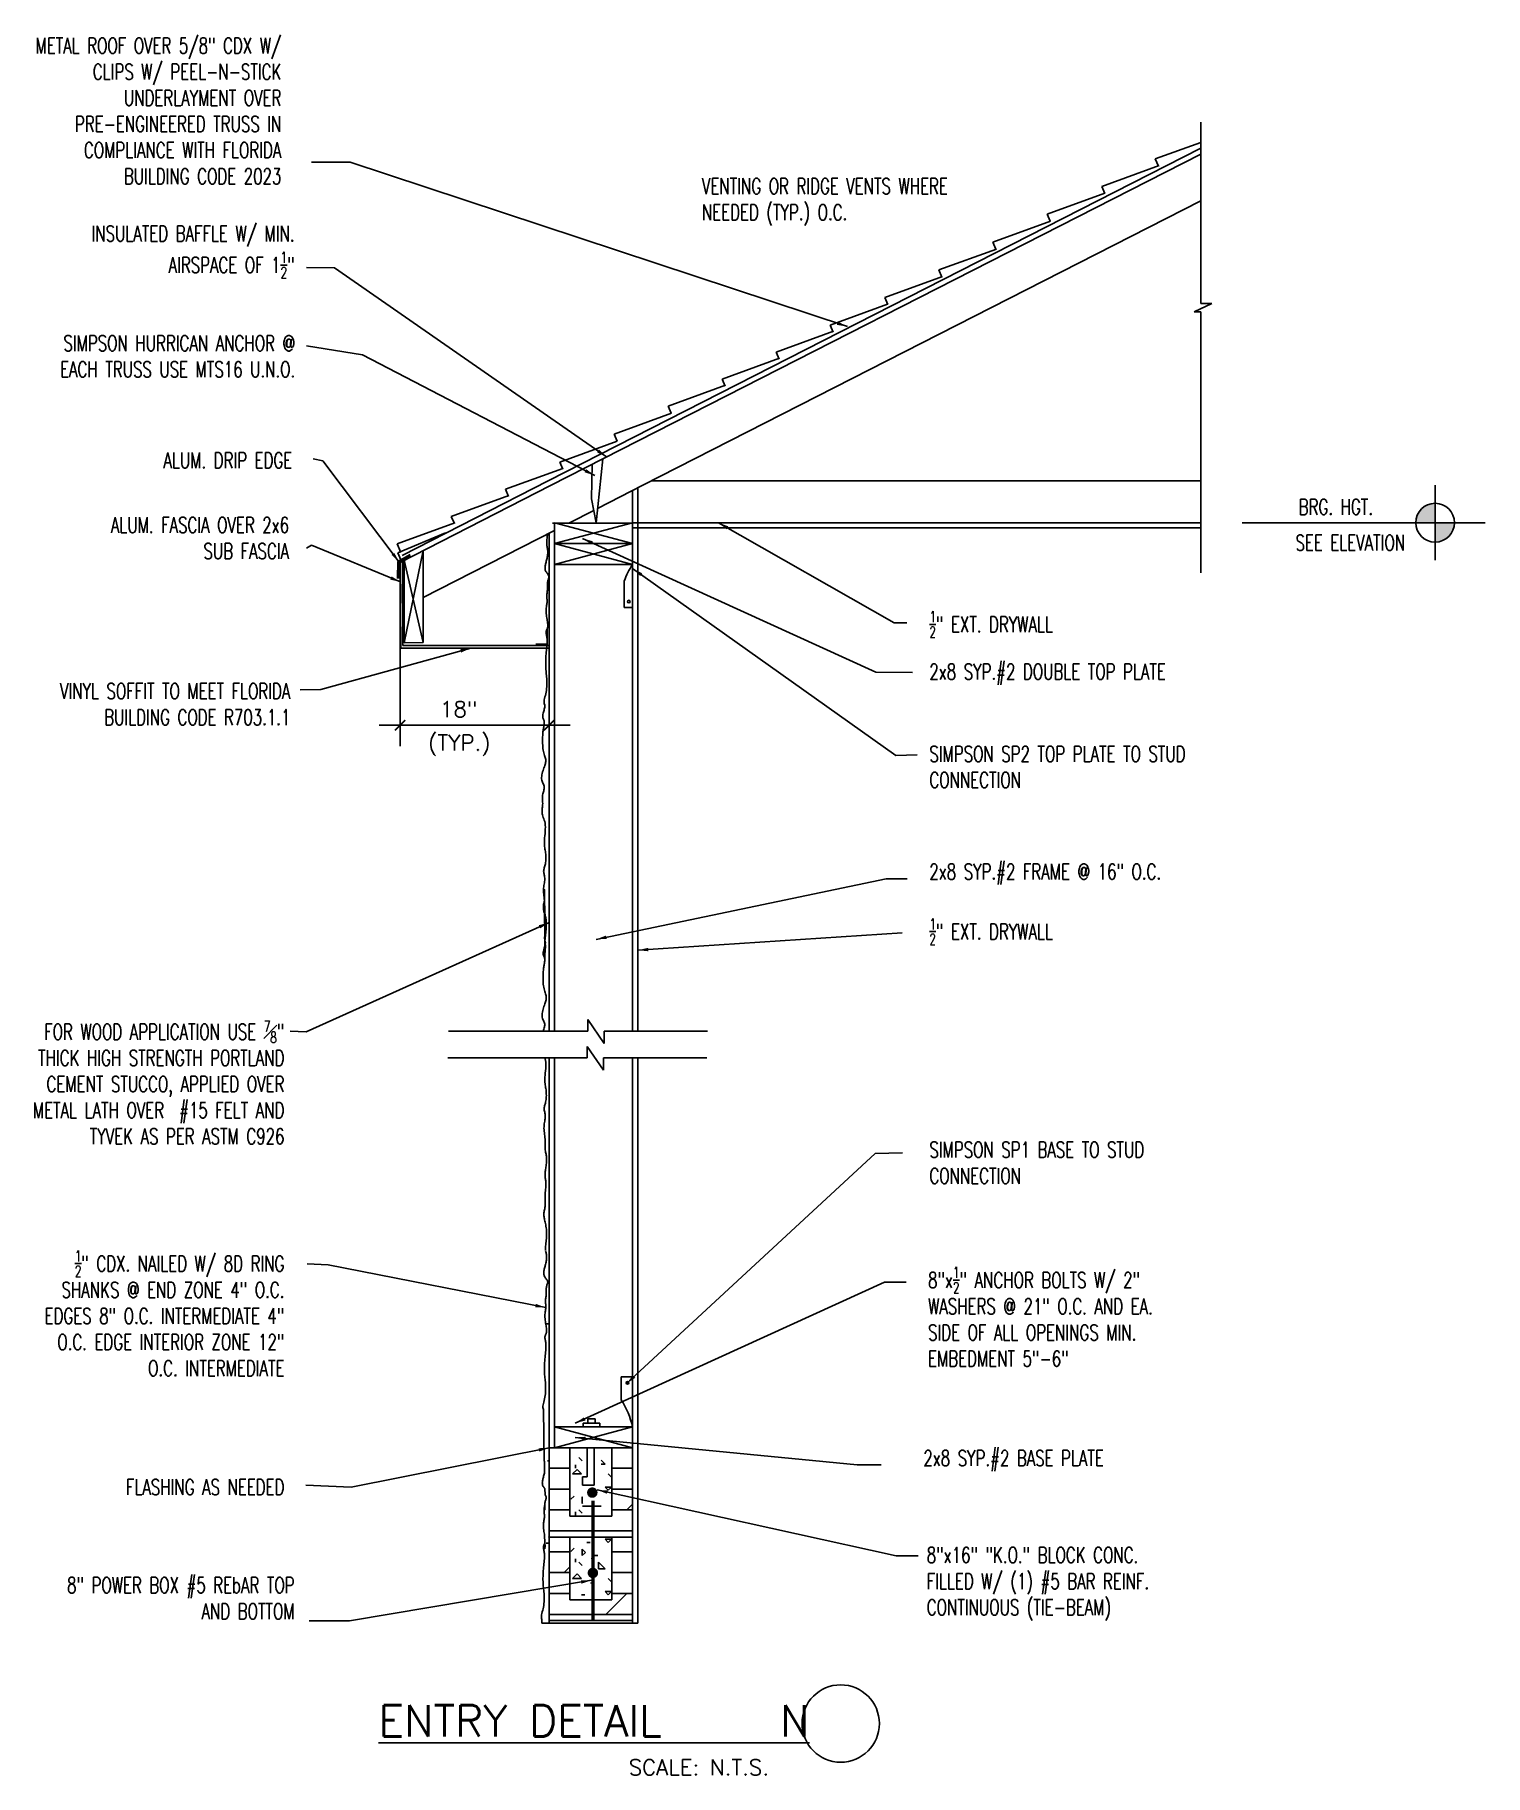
# Model space of a CAD drawing. Header units: inches. Extents: x -25328 to 8149, y -5530 to 4336.
# Drawn here: x 3677.3 to 3816.2, y -3603.4 to -3436.8 of the extents above; entities that cross this region are included whole.
import ezdxf

# ---------------------------------------------------------------- set-up
doc = ezdxf.new("R2010")
doc.units = ezdxf.units.IN
doc.header["$LTSCALE"] = 16
doc.header["$MEASUREMENT"] = 0
doc.layers.get('0').update_dxf_attribs({"linetype": 'CONTINUOUS'})
for name, color, linetype in [('CONC', 3, 'CONTINUOUS'), ('DIM', 5, 'CONTINUOUS'), ('DIMS', 5, 'CONTINUOUS'), ('HATCH', 8, 'CONTINUOUS'), ('ROOF', 1, 'CONTINUOUS'), ('TEXT', 11, 'CONTINUOUS'), ('WALLS EXT', 6, 'CONTINUOUS')]:
    doc.layers.add(name, color=color, linetype=linetype)
doc.styles.add('PAYTAS RM', font='romans.shx', dxfattribs={"width": 0.7, "height": 4.5})
doc.styles.add('PAYTS NOTES', font='romans.shx', dxfattribs={"width": 0.7, "height": 4.5})
doc.dimstyles.new('DIM- PAYTAS', dxfattribs={"dimscale": 48, "dimtxt": 0.1, "dimasz": 0.0625, "dimexe": 0.125, "dimexo": 0.125, "dimgap": 0.125, "dimtad": 1, "dimdec": 1, "dimzin": 3, "dimdsep": 46, "dimlunit": 4, "dimtxsty": 'PAYTAS RM', "dimblk": 'ARCHTICK', "dimcen": 0.09, "dimdle": 0.125, "dimclrd": 5, "dimclre": 5, "dimclrt": 11, "dimadec": 0, "dimazin": 0, "dimtfac": 1, "dimtdec": 1, "dimtofl": 0, "dimtmove": 2, "dimatfit": 3, "dimfxl": 0, "dimfrac": 2, "dimtolj": 1, "dimtzin": 3, "dimarcsym": 0})

msp = doc.modelspace()

# ---------------------------------------------------------------- texts
at = {"layer": 'TEXT', "style": 'PAYTS NOTES'}
for s, p in [('18"', (3716.11204688, -3502.12261384)), ('(TYP.)', (3714.98792989, -3505.33775343)), ('SCALE: N.T.S.', (3734.18397387, -3603.38164777))]:
    msp.add_text(s, height=1.5, dxfattribs=at).set_placement(p)
at = {"layer": 'TEXT', "color": 3, "style": 'PAYTS NOTES'}
msp.add_text('%%UENTRY DETAIL    N', height=3, dxfattribs=at).set_placement((3710.23909116, -3599.67177981))
at = {"layer": 'TEXT', "char_height": 1.5, "style": 'PAYTS NOTES'}
for s, insert, width, attachment_point in [('\\A1;METAL ROOF OVER 5/8" CDX W/ CLIPS W/ PEEL-N-STICK UNDERLAYMENT OVER PRE-ENGINEERED TRUSS IN COMPLIANCE WITH FLORIDA BUILDING CODE 2023', (3700.93835881, -3437.12311478), 27.2187282806, 3), ('VENTING OR RIDGE VENTS WHERE NEEDED (TYP.) O.C. ', (3741.20074964, -3450.57159139), 27.2187282806, 1), ('\\A1;INSULATED BAFFLE W/ MIN. AIRSPACE OF 1{\\H0.7x;\\S1/2;}"', (3702.2096309, -3455.10669001), 27.2187282806, 3), ('SIMPSON HURRICAN ANCHOR @ EACH TRUSS USE MTS16 U.N.O. ', (3702.26409775, -3465.59833515), 27.2187282806, 3), ('ALUM. DRIP EDGE ', (3701.98018043, -3476.81207505), 27.2187282806, 3), ('BRG. HGT.', (3798.32296608, -3481.26266348), 27.2187282806, 1), ('ALUM. FASCIA OVER 2x6 SUB FASCIA', (3701.67525384, -3482.99572467), 19.4441192449, 3), ('SEE ELEVATION', (3798.02144567, -3484.69769251), 27.2187282806, 1), ('\\A1;{\\H0.7x;\\S1/2;}" EXT. DRYWALL', (3762.96675115, -3492.00360945), 27.2187282806, 1), ('2x8 SYP.#2 DOUBLE TOP PLATE', (3762.96675115, -3497.03038618), 27.2187282806, 1), ('VINYL SOFFIT TO MEET FLORIDA BUILDING CODE R703.1.1 ', (3701.80103929, -3498.89423358), 27.2187282806, 3), ('SIMPSON SP2 TOP PLATE TO STUD CONNECTION ', (3762.96675115, -3504.90187829), 27.2187282806, 1), ('2x8 SYP.#2 FRAME @ 16" O.C. ', (3762.96675115, -3516.1627772), 27.2187282806, 1), ('\\A1;{\\H0.7x;\\S1/2;}" EXT. DRYWALL', (3762.96675115, -3521.39531676), 27.2187282806, 1), ('\\A1;FOR WOOD APPLICATION USE {\\H0.7x;\\S7#8;}" THICK HIGH STRENGTH PORTLAND CEMENT STUCCO, APPLIED OVER METAL LATH OVER  #15 FELT AND TYVEK AS PER ASTM C926', (3701.23078002, -3531.19654218), 27.2187282806, 3), ('SIMPSON SP1 BASE TO STUD CONNECTION ', (3762.96675115, -3542.77974331), 27.2187282806, 1), ('\\A1;{\\H0.7x;\\S1/2;}" CDX. NAILED W/ 8D RING SHANKS @ END ZONE 4" O.C. EDGES 8" O.C. INTERMEDIATE 4" O.C. EDGE INTERIOR ZONE 12" O.C. INTERMEDIATE ', (3701.23078002, -3553.16645078), 27.2187282806, 3), ('\\A1;8"x{\\H0.7x;\\S1/2;}" ANCHOR BOLTS W/ 2" WASHERS @ 21" O.C. AND EA. SIDE OF ALL OPENINGS MIN. EMBEDMENT 5"-6"', (3762.84405548, -3554.74959778), 27.2187282806, 1), ('2x8 SYP.#2 BASE PLATE', (3771.03085822, -3572.28720126), 30.6175820268, 2), ('\\A1;FLASHING AS NEEDED', (3701.23078002, -3575.06738839), 27.2187282806, 3), ('8"x16" "K.O." BLOCK CONC. FILLED W/ (1) #5 BAR REINF. CONTINUOUS (TIE-BEAM)', (3762.71610548, -3581.56520032), 27.2187282806, 1), ('8" POWER BOX #5 REbAR TOP AND BOTTOM', (3702.20830325, -3584.4469667), 27.2187282806, 3)]:
    msp.add_mtext(s, dxfattribs=dict(at, insert=insert, width=width, attachment_point=attachment_point))

# ---------------------------------------------------------------- blocks, each defined once
blk = doc.blocks.new('_ArchTick')
at = {"color": 0, "linetype": 'ByBlock', "const_width": 0.15}
blk.add_lwpolyline([(-0.5, -0.5), (0.5, 0.5)], dxfattribs=at)

# ---------------------------------------------------------------- hatches: boundary and pattern name
at = {"layer": 'DIMS'}
h = msp.add_hatch(color=256, dxfattribs=at)
h.paths.add_polyline_path([(3811.37500696, -3481.66839657, 0.4142135624), (3809.51970472, -3483.52369881), (3811.37500696, -3483.52369881)])
h.paths.add_polyline_path([(3813.2303092, -3483.52369881), (3811.37500696, -3483.52369881), (3811.37500696, -3485.37900105, 0.4142135624)])
at = {"layer": 'HATCH'}
h = msp.add_hatch(dxfattribs=at)
h.set_pattern_fill('CONCRETE', color=256, scale=5, style=0)
h.set_pattern_definition([(0, (9966.2906, -1298.624), (5, 5), [0.625, -4.375]), (90, (9966.2906, -1298.624), (-5, 5), [0.625, -4.375]), (135, (9966.9156, -1298.624), (-5, 3e-16), [0.8838835, -6.1871845]), (0, (9966.9156, -1295.8113), (5, 5), [0.625, -4.375]), (45, (9967.228, -1296.124), (3e-16, 5), [0.4419415, -6.629126]), (135, (9967.228, -1296.124), (-5, 3e-16), [0.4419415, -6.629126]), (0, (9968.7906, -1294.5613), (5, 5), [0.8838835, -4.1161165]), (45, (9968.7906, -1294.5613), (3e-16, 5), [0.625, -6.446068]), (135, (9969.6745, -1294.5613), (-5, 3e-16), [0.625, -6.446068]), (90, (9969.728, -1297.374), (-5, 5), [0.625, -4.375]), (45, (9969.728, -1297.374), (3e-16, 5), [0.4419415, -6.629126]), (135, (9970.0406, -1297.0613), (-5, 3e-16), [0.4419415, -6.629126]), (0, (9966.9156, -1297.374), (5, 5), [0.3125, -4.1875]), (0, (9970.6656, -1296.124), (5, 5), [0.3125, -4.1875]), (90, (9969.103, -1295.499), (-5, 5), [0.3125, -4.1875]), (135, (9969.728, -1298.3113), (-5, 3e-16), [0.4419415, -6.629126]), (135, (9967.5406, -1294.874), (-5, 3e-16), [0.4419415, -6.629126]), (45, (9968.6343, -1296.9832), (3e-16, 5), [0.4419415, -6.629126]), (90, (9968.0093, -1297.999), (-5, 5), [0.078125, -4.921875]), (90, (9968.2437, -1295.8895), (-5, 5), [0.078125, -4.921875]), (90, (9970.5874, -1295.03), (-5, 5), [0.078125, -4.921875]), (90, (9970.6656, -1297.6863), (-5, 5), [0.078125, -4.921875])])
h.paths.add_polyline_path([(3729.76921937, -3572.61219715), (3728.5648232, -3572.61219715), (3728.5648232, -3578.60064578), (3730.76976383, -3578.60064578), (3730.76976383, -3577.62271726), (3729.76921937, -3577.62271726)])
h.paths.add_polyline_path([(3732.5608232, -3572.61219715), (3731.53923741, -3572.61219715), (3731.53923741, -3577.00012071), (3732.5608232, -3578.0217065)])
h.paths.add_polyline_path([(3730.76976383, -3580.59864578), (3728.5648232, -3580.59864578), (3728.5648232, -3586.59264578), (3730.76976383, -3586.59264578)])
h.paths.add_polyline_path([(3732.5608232, -3580.59864578), (3730.76976383, -3580.59864578), (3730.76976383, -3586.59264578), (3732.5608232, -3586.59264578)])
h = msp.add_hatch(dxfattribs=at)
h.set_pattern_fill('CONCRETE', color=256, scale=5, style=0, pattern_type=2)
h.set_pattern_definition([(50, (0, 0), (35.86301, -3.1376), [3.75, -41.25]), (355, (0, 0), (-6.93757, 37.6096), [3, -33]), (100.4514, (2.99, -0.26), (28.92547, 34.47198), [3.187, -35.0571]), (46.1842, (0, 10), (53.36205, -8.27595), [5.625, -61.875]), (96.6356, (4.447, 9.31), (46.73314, 48.7059), [4.7805, -52.58565]), (351.1842, (0, 10), (46.7331, 48.70593), [4.5, -49.5]), (21, (5, 7.5), (29.84535, -20.13094), [3.75, -41.25]), (326, (5, 7.5), (12.16577, 36.2575), [3, -33]), (71.4514, (7.487, 5.822), (42.01113, 16.12652), [3.187, -35.0571]), (37.5, (0, 0), (0.607993, 16.644693), [0, -32.6, 0, -33.5, 0, -33.125]), (7.5, (0, 0), (13.153477, 19.720586), [0, -19.1, 0, -31.85, 0, -12.625]), (327.5, (-11.15, 0), (26.691122, -1.127744), [0, -12.5, 0, -39, 0, -51.75]), (317.5, (-16.15, 0), (29.15931, 5.00525), [0, -16.25, 0, -25.9, 0, -36.75])])
h.paths.add_polyline_path([(3734.5588232, -3588.83601178), (3726.5668232, -3588.83601178), (3726.5668232, -3596.82362778), (3734.5588232, -3596.82362778)])
h.paths.add_polyline_path([(3734.5588232, -3597.07337778), (3726.5668232, -3597.07337778), (3726.5668232, -3601.32481342), (3730.72112111, -3601.32481342), (3730.72112111, -3600.21928003), (3732.30921262, -3602.50481428), (3732.30921262, -3601.32481342), (3734.5588232, -3601.32481342)])
at = {"layer": 'WALLS EXT'}
h = msp.add_hatch(dxfattribs=at)
h.set_pattern_fill('DOLMIT', color=8, scale=8, style=0)
h.paths.add_polyline_path([(3730.76976383, -3588.58626178), (3730.76976383, -3586.59264578), (3728.5648232, -3586.59264578), (3728.5648232, -3580.59864578), (3726.5668232, -3580.59864578), (3726.5668232, -3588.58626178)])
h.paths.add_polyline_path([(3730.76976383, -3586.59264578), (3730.76976383, -3588.58626178), (3734.5588232, -3588.58626178), (3734.5588232, -3580.59864578), (3732.5608232, -3580.59864578), (3732.5608232, -3586.59264578)])
h.paths.add_polyline_path([(3730.76976383, -3578.60064578), (3730.76976383, -3580.59864578), (3734.5588232, -3580.59864578), (3734.5588232, -3572.0596187), (3732.5608232, -3572.0596187), (3732.5608232, -3578.60064578)])
h.paths.add_polyline_path([(3730.76976383, -3580.59864578), (3730.76976383, -3578.60064578), (3728.5648232, -3578.60064578), (3728.5648232, -3572.0596187), (3726.5668232, -3572.0596187), (3726.5668232, -3580.59864578)])

# ---------------------------------------------------------------- linework, layer by layer
at = {"color": 5}
for p, q in [((3735.0588232, -3532.16873745), (3735.0588232, -3480.19664189)), ((3712.09219724, -3487.23170663), (3712.06667799, -3488.88120159)), ((3713.25734605, -3486.5827275), (3712.09253857, -3487.23170663)), ((3712.21707224, -3487.30823013), (3712.19155299, -3488.88120159)), ((3713.31403811, -3486.69399194), (3712.21741357, -3487.30823013)), ((3735.0588232, -3588.83601178), (3735.0588232, -3534.74353261)), ((3728.5648232, -3586.59264578), (3732.5608232, -3586.59264578))]:
    msp.add_line(p, q, dxfattribs=at)
msp.add_point((3726.5668232, -3580.59864578), dxfattribs=at)
at = {"layer": 'CONC', "const_width": 0.4995}
for points in [[(3730.45187402, -3576.34118706, 1), (3730.95137402, -3576.34118706, 1)], [(3730.50651, -3584.02470546, 1), (3731.00601, -3584.02470546, 1)]]:
    msp.add_lwpolyline(points, format="xyb", close=True, dxfattribs=at)
at = {"layer": 'DIM'}
for p, q in [((3716.93454119, -3532.16873745), (3730.26194008, -3532.16873745)), ((3730.26194008, -3532.16873745), (3730.26194008, -3531.06320405)), ((3730.26194008, -3531.06320405), (3731.85003159, -3533.34873831)), ((3731.85003159, -3533.34873831), (3731.85003159, -3532.16873745)), ((3731.85003159, -3532.16873745), (3741.73811129, -3532.16873745)), ((3730.19968326, -3534.74353261), (3730.19968326, -3533.63799922)), ((3730.19968326, -3533.63799922), (3731.78777477, -3535.92353348)), ((3716.87228437, -3534.74353261), (3730.19968326, -3534.74353261)), ((3731.78777477, -3534.74353261), (3741.67585447, -3534.74353261)), ((3731.78777477, -3535.92353348), (3731.78777477, -3534.74353261)), ((3726.5668232, -3588.58626178), (3726.5668232, -3588.83601178)), ((3734.5588232, -3588.58626178), (3734.5588232, -3588.83601178))]:
    msp.add_line(p, q, dxfattribs=at)
at = {"layer": 'DIMS'}
for p, q in [((3788.96025159, -3462.54677005), (3788.96025159, -3445.18353277)), ((3788.31951019, -3463.35835791), (3790.01303389, -3462.54677005)), ((3788.96025159, -3463.35835791), (3788.31951019, -3463.35835791)), ((3790.01303389, -3462.54677005), (3788.96025159, -3462.54677005)), ((3788.96025159, -3465.66677809), (3788.96025159, -3463.35835791)), ((3788.96025159, -3488.33024901), (3788.96025159, -3465.66677809)), ((3811.37500696, -3479.92743235), (3811.37500696, -3487.11996527)), ((3792.90663699, -3483.52369881), (3816.17002891, -3483.52369881)), ((3729.82131123, -3570.0596187), (3729.82131123, -3569.70622664)), ((3729.82131123, -3569.70622664), (3731.41584737, -3569.70622664)), ((3730.27667276, -3569.70622664), (3730.27667276, -3569.26621667)), ((3730.27667276, -3569.26621667), (3730.96455386, -3569.26621667)), ((3730.96455386, -3569.26621667), (3730.96455386, -3569.70622664)), ((3731.41584737, -3569.70622664), (3731.41584737, -3570.0596187)), ((3726.5668232, -3588.58626178), (3726.5668232, -3572.0596187)), ((3734.5588232, -3572.0596187), (3726.5668232, -3572.0596187)), ((3730.20601279, -3572.0596187), (3730.20601279, -3574.84312999)), ((3730.89389389, -3572.0596187), (3730.89389389, -3575.61979017)), ((3734.5588232, -3588.58626178), (3734.5588232, -3572.0596187)), ((3726.41793417, -3573.28679333), (3726.5668232, -3573.28679333)), ((3729.75540442, -3575.61979017), (3729.75540442, -3574.84312999)), ((3729.75540442, -3574.84312999), (3730.20601279, -3574.84312999)), ((3730.89389389, -3575.61979017), (3729.75540442, -3575.61979017))]:
    msp.add_line(p, q, dxfattribs=at)
at = {"layer": 'DIMS', "color": 5}
for p, q in [((3712.29556958, -3489.110806), (3712.29556958, -3504.90493281)), ((3710.29556958, -3502.90493281), (3724.68000338, -3502.90493281)), ((3728.5668232, -3502.90493281), (3724.68000338, -3502.90493281))]:
    msp.add_line(p, q, dxfattribs=at)
at = {"layer": 'DIMS', "linetype": 'Continuous'}
for p, q in [((3726.29893949, -3560.17714813), (3726.5668232, -3560.17714813)), ((3726.5668232, -3581.16933178), (3726.29893949, -3581.16933178))]:
    msp.add_line(p, q, dxfattribs=at)
at = {"layer": 'DIMS', "color": 8, "linetype": 'Continuous'}
for p, q in [((3733.44852691, -3567.45711219), (3733.44852691, -3565.25390445)), ((3733.44852691, -3565.25390445), (3734.5588232, -3565.25390445)), ((3729.76921937, -3577.62271726), (3731.53923741, -3577.62271726))]:
    msp.add_line(p, q, dxfattribs=at)
at = {"layer": 'DIMS'}
msp.add_circle((3811.37500696, -3483.52369881), 1.85530224, dxfattribs=at)
at = {"layer": 'DIMS', "color": 8, "linetype": 'Continuous'}
msp.add_circle((3734.06948051, -3565.84074015), 0.12585966, dxfattribs=at)
msp.add_arc((3727.02055757, -3571.73754317), 7.72275075, 12.5487557034, 33.6599311968, dxfattribs=at)
at = {"layer": 'HATCH', "linetype": 'Continuous'}
for p, q in [((3731.69694759, -3477.42478743), (3731.0668232, -3483.52369881)), ((3730.68892504, -3477.93840057), (3730.61936151, -3481.23312649)), ((3730.61936151, -3481.23312649), (3731.0668232, -3483.52369881)), ((3734.5588232, -3483.52369881), (3734.5588232, -3483.52369881)), ((3733.76142597, -3489.12419593), (3733.76142597, -3491.64050929)), ((3733.76142597, -3491.64050929), (3734.5588232, -3491.64050929))]:
    msp.add_line(p, q, dxfattribs=at)
at = {"layer": 'HATCH', "color": 8}
for points in [[(3726.34780213, -3485.75091268), (3726.37026751, -3485.81863024), (3726.39332434, -3485.9037452), (3726.41151572, -3485.99496488), (3726.42467947, -3486.09153295), (3726.43297776, -3486.1923149), (3726.43657278, -3486.29617623), (3726.43562671, -3486.40198243), (3726.43030173, -3486.50859898), (3726.42076002, -3486.61489138), (3726.40716376, -3486.71972513), (3726.38978326, -3486.8221818), (3726.36932129, -3486.92220739), (3726.34658878, -3487.01996396), (3726.32239664, -3487.11561358), (3726.29755577, -3487.20931834), (3726.27287709, -3487.30124031), (3726.24917152, -3487.39154157), (3726.22724995, -3487.48038418), (3726.20795033, -3487.5678762), (3726.19221873, -3487.65390958), (3726.18102822, -3487.73832224), (3726.17535189, -3487.82095211), (3726.17616283, -3487.90163712), (3726.18443412, -3487.98021518), (3726.20113886, -3488.05652423), (3726.22725012, -3488.13040219), (3726.26306523, -3488.20174101), (3726.30617851, -3488.27064873), (3726.35350851, -3488.33728743), (3726.40197377, -3488.40181919), (3726.44849285, -3488.46440607), (3726.48998429, -3488.52521016), (3726.52336665, -3488.58439353), (3726.54555847, -3488.64211824), (3726.55442438, -3488.69868143), (3726.55161321, -3488.75492048), (3726.53971987, -3488.81180783), (3726.52133928, -3488.8703159), (3726.49906633, -3488.93141712), (3726.47549593, -3488.99608395), (3726.453223, -3489.0652888), (3726.43484244, -3489.14000412), (3726.42230042, -3489.2208782), (3726.41494822, -3489.30726273), (3726.41148839, -3489.3981853), (3726.41062347, -3489.49267345), (3726.411056, -3489.58975476), (3726.41148853, -3489.68845679), (3726.4106236, -3489.7878071), (3726.40716376, -3489.88683326), (3726.40021701, -3489.98461685), (3726.39051316, -3490.08045557), (3726.37918748, -3490.17370113), (3726.36737526, -3490.26370524), (3726.35621176, -3490.34981962), (3726.34683225, -3490.43139598), (3726.34037202, -3490.50778604), (3726.33796632, -3490.57834151), (3726.34031796, -3490.64284629), (3726.34639977, -3490.70281306), (3726.35475212, -3490.76018668), (3726.36391538, -3490.81691201), (3726.37242991, -3490.87493392), (3726.37883607, -3490.93619727), (3726.38167423, -3491.00264693), (3726.37948475, -3491.07622776), (3726.3713486, -3491.15847943), (3726.35850918, -3491.24932093), (3726.34275048, -3491.34826602), (3726.32585651, -3491.45482851), (3726.30961128, -3491.56852217), (3726.29579877, -3491.6888608), (3726.286203, -3491.81535818), (3726.28260797, -3491.94752809), (3726.28625706, -3492.0846142), (3726.29623126, -3492.22477969), (3726.31107091, -3492.36591762), (3726.32931639, -3492.50592105), (3726.34950805, -3492.64268303), (3726.37018626, -3492.77409663), (3726.38989138, -3492.8980549), (3726.40716376, -3493.0124509), (3726.42078705, -3493.11571794), (3726.43051797, -3493.20845028), (3726.43635653, -3493.29178242), (3726.43830271, -3493.36684888), (3726.43635653, -3493.43478416), (3726.43051797, -3493.49672278), (3726.42078705, -3493.55379923), (3726.40716376, -3493.60714803), (3726.38989138, -3493.65787668), (3726.37018626, -3493.70698461), (3726.34950805, -3493.75544426), (3726.32931639, -3493.80422806), (3726.31107091, -3493.85430843), (3726.29623126, -3493.90665781), (3726.28625706, -3493.96224863), (3726.28260797, -3494.02205332), (3726.286203, -3494.08696327), (3726.29579877, -3494.15754574), (3726.30961128, -3494.23428695), (3726.32585651, -3494.31767312), (3726.34275048, -3494.40819046), (3726.35850918, -3494.50632519), (3726.3713486, -3494.61256354), (3726.37948475, -3494.72739173), (3726.38159314, -3494.85110689), (3726.37818735, -3494.98324981), (3726.37024045, -3495.1231722), (3726.35872556, -3495.27022577), (3726.34461575, -3495.42376224), (3726.32888411, -3495.58313332), (3726.31250374, -3495.7476907), (3726.29644772, -3495.91678611), (3726.28158103, -3496.08963619), (3726.26833615, -3496.26491735), (3726.25703745, -3496.44117094), (3726.24800929, -3496.61693832), (3726.24157604, -3496.79076081), (3726.23806205, -3496.96117979), (3726.23779171, -3497.12673659), (3726.24108937, -3497.28597257), (3726.24809019, -3497.43796931), (3726.25817246, -3497.58396937), (3726.27052528, -3497.72575555), (3726.28433775, -3497.86511065), (3726.29879894, -3498.00381745), (3726.31309796, -3498.14365877), (3726.32642389, -3498.28641739), (3726.33796582, -3498.43387611), (3726.34693987, -3498.5873045), (3726.35267029, -3498.74591921), (3726.35450835, -3498.90842366), (3726.35180532, -3499.07352127), (3726.34391248, -3499.23991547), (3726.3301811, -3499.40630967), (3726.30996245, -3499.57140729), (3726.2826078, -3499.73391177), (3726.24819825, -3499.89260754), (3726.20973416, -3500.04660322), (3726.17094571, -3500.19508845), (3726.13556307, -3500.33725287), (3726.10731644, -3500.4722861), (3726.08993598, -3500.5993778), (3726.08715188, -3500.7177176), (3726.10269432, -3500.82649514), (3726.13915821, -3500.92508915), (3726.15345566, -3500.94792455)], [(3726.42044803, -3484.59811389), (3726.40898613, -3484.70213396), (3726.39109213, -3484.84899845), (3726.37319813, -3484.99521466), (3726.35692594, -3485.14094464), (3726.34389739, -3485.28635046), (3726.33573428, -3485.43159421), (3726.33354485, -3485.57683794), (3726.35903482, -3485.78477146)], [(3726.12092627, -3500.87579215), (3726.12931786, -3500.88582517), (3726.14940137, -3500.9289904), (3726.16024053, -3500.97961095), (3726.16264623, -3501.03801098), (3726.15742938, -3501.10451462), (3726.14540091, -3501.17944603), (3726.12737171, -3501.26312934), (3726.10434191, -3501.3554295), (3726.07806848, -3501.45437464), (3726.05049759, -3501.55753365), (3726.02357543, -3501.66247546), (3725.99924817, -3501.76676898), (3725.979462, -3501.86798313), (3725.96616311, -3501.96368681), (3725.96129765, -3502.05144895), (3725.96610904, -3502.12956779), (3725.97902952, -3502.19925886), (3725.99778854, -3502.26246704), (3726.02011555, -3502.3211372), (3726.04374002, -3502.3772142), (3726.06639139, -3502.43264291), (3726.08579914, -3502.48936821), (3726.0996927, -3502.54933496), (3726.10636918, -3502.61408285), (3726.10639621, -3502.68353084), (3726.10090906, -3502.75719272), (3726.091043, -3502.83458226), (3726.0779333, -3502.91521324), (3726.06271524, -3502.99859945), (3726.04652408, -3503.08425466), (3726.03049509, -3503.17169265), (3726.01557434, -3503.26072435), (3726.00195104, -3503.35234919), (3725.98962519, -3503.44786376), (3725.97859678, -3503.54856464), (3725.96886584, -3503.6557484), (3725.96043234, -3503.77071164), (3725.95329631, -3503.89475092), (3725.94745773, -3504.02916283), (3725.94302474, -3504.17456864), (3725.94053793, -3504.32888844), (3725.94064604, -3504.48936699), (3725.94399779, -3504.65324906), (3725.95124191, -3504.81777943), (3725.96302713, -3504.98020286), (3725.98000216, -3505.13776413), (3726.00281575, -3505.287708), (3726.0316571, -3505.42790054), (3726.06487735, -3505.55869288), (3726.10036816, -3505.68105747), (3726.13602114, -3505.79596674), (3726.16972794, -3505.90439311), (3726.19938019, -3506.00730902), (3726.22286953, -3506.1056869), (3726.23808758, -3506.20049918), (3726.24343957, -3506.29279933), (3726.23938501, -3506.38396497), (3726.22689699, -3506.47545475), (3726.20694861, -3506.56872731), (3726.18051297, -3506.66524133), (3726.14856314, -3506.76645544), (3726.11207224, -3506.87382829), (3726.07201336, -3506.98881855), (3726.02957582, -3507.11226359), (3725.98681393, -3507.24251566), (3725.94599823, -3507.37730577), (3725.90939926, -3507.51436489), (3725.87928756, -3507.65142402), (3725.85793366, -3507.78621415), (3725.84760811, -3507.91646625), (3725.85058145, -3508.03991133), (3725.86809707, -3508.15487462), (3725.89728975, -3508.26205845), (3725.93426715, -3508.36275939), (3725.97513691, -3508.45827402), (3726.01600666, -3508.54989891), (3726.05298406, -3508.63893063), (3726.08217675, -3508.72666577), (3726.09969237, -3508.8144009), (3726.10280086, -3508.90327052), (3726.09342137, -3508.99376086), (3726.07463535, -3509.08619606), (3726.04952426, -3509.18090027), (3726.02116953, -3509.27819763), (3725.99265262, -3509.37841229), (3725.96705499, -3509.4818684), (3725.94745807, -3509.58889011), (3725.93610537, -3509.69961248), (3725.93188867, -3509.81341423), (3725.93286177, -3509.929485), (3725.9370785, -3510.04701442), (3725.94259267, -3510.16519214), (3725.94745811, -3510.2832078), (3725.94972864, -3510.40025102), (3725.94745807, -3510.51551145), (3725.93943004, -3510.62839482), (3725.92734746, -3510.73917125), (3725.91364307, -3510.84832695), (3725.90074958, -3510.95634815), (3725.89109973, -3511.06372105), (3725.88712625, -3511.17093187), (3725.89126186, -3511.27846683), (3725.9059393, -3511.38681214), (3725.9326182, -3511.49669713), (3725.96886583, -3511.60982355), (3726.01127637, -3511.72813627), (3726.05644401, -3511.85358017), (3726.10096293, -3511.98810011), (3726.1414273, -3512.13364096), (3726.17443132, -3512.29214759), (3726.19656915, -3512.46556488), (3726.20548917, -3512.6547572), (3726.20305647, -3512.85626701), (3726.19219031, -3513.0655563), (3726.17580998, -3513.27808704), (3726.15683474, -3513.48932121), (3726.13818386, -3513.69472079), (3726.12277662, -3513.88974774), (3726.11353229, -3514.06986406), (3726.1126133, -3514.2318553), (3726.11915467, -3514.3778014), (3726.13153458, -3514.51110587), (3726.14813122, -3514.63517222), (3726.16732277, -3514.75340397), (3726.1874874, -3514.86920464), (3726.20700331, -3514.98597774), (3726.22424866, -3515.1071268), (3726.23784492, -3515.23510989), (3726.24738663, -3515.36860344), (3726.25271161, -3515.50533843), (3726.25365768, -3515.64304585), (3726.25006266, -3515.77945669), (3726.24176437, -3515.91230193), (3726.22860062, -3516.03931256), (3726.21040924, -3516.15821957), (3726.18737944, -3516.26740225), (3726.16110601, -3516.36783301), (3726.13353512, -3516.46113259), (3726.10661296, -3516.54892172), (3726.0822857, -3516.63282111), (3726.06249954, -3516.7144515), (3726.04920064, -3516.7954336), (3726.04433519, -3516.87738814), (3726.04909252, -3516.96169275), (3726.06163457, -3517.04875258), (3726.07936643, -3517.13872972), (3726.0996932, -3517.23178624), (3726.12001998, -3517.3280842), (3726.13775184, -3517.42778567), (3726.15029389, -3517.53105273), (3726.15505122, -3517.63804744), (3726.15026686, -3517.74890485), (3726.1375356, -3517.863652), (3726.11929016, -3517.98228886), (3726.09796326, -3518.10481546), (3726.07598763, -3518.23123179), (3726.05579599, -3518.36153786), (3726.03982107, -3518.49573366), (3726.0304956, -3518.63381921), (3726.0295495, -3518.77565944), (3726.03590158, -3518.92057905), (3726.04776783, -3519.06776768), (3726.06336426, -3519.21641496), (3726.08090688, -3519.36571054), (3726.09861169, -3519.51484406), (3726.11469468, -3519.66300514), (3726.12737188, -3519.80938343), (3726.13537285, -3519.95322259), (3726.13948147, -3520.09398237), (3726.14099519, -3520.23117657), (3726.14121147, -3520.36431897), (3726.14142774, -3520.49292334), (3726.14294146, -3520.61650348), (3726.14705009, -3520.73457316), (3726.15505106, -3520.84664617), (3726.16778231, -3520.95258744), (3726.18424373, -3521.05366655), (3726.20297569, -3521.15150422), (3726.22251855, -3521.24772116), (3726.24141267, -3521.34393809), (3726.25819844, -3521.44177574), (3726.27141621, -3521.54285482), (3726.27960635, -3521.64879606), (3726.28171468, -3521.76070695), (3726.27830885, -3521.87764206), (3726.27036193, -3521.99814276), (3726.25884703, -3522.1207504), (3726.24473722, -3522.24400632), (3726.22900561, -3522.36645188), (3726.21262528, -3522.48662844), (3726.19656932, -3522.60307735), (3726.1817027, -3522.71463709), (3726.1684579, -3522.82133468), (3726.15715929, -3522.92349425), (3726.14813122, -3523.02143994), (3726.14169806, -3523.1154959), (3726.13818417, -3523.20598627), (3726.13791391, -3523.29323519), (3726.14121164, -3523.37756681), (3726.14815845, -3523.45952135), (3726.15786234, -3523.54050345), (3726.16918804, -3523.62213384), (3726.18100028, -3523.70603323), (3726.1921638, -3523.79382236), (3726.20154331, -3523.88712194), (3726.20800355, -3523.9875527), (3726.21040924, -3524.09673538), (3726.20800355, -3524.21575044), (3726.20154331, -3524.34351741), (3726.1921638, -3524.47841556), (3726.18100028, -3524.61882418), (3726.16918804, -3524.76312253), (3726.15786234, -3524.9096899), (3726.14815845, -3525.05690556), (3726.14121164, -3525.20314879), (3726.13777875, -3518.63848623), (3726.13710296, -3518.7794351), (3726.13804898, -3518.91714252), (3726.13948154, -3519.05128435), (3726.14026538, -3519.18153645), (3726.13926523, -3519.30757465), (3726.13534582, -3519.42907483), (3726.12737188, -3519.54571284), (3726.11466765, -3519.65732659), (3726.09839544, -3519.76440232), (3726.08017706, -3519.8675883), (3726.06163432, -3519.96753284), (3726.04438903, -3520.06488423), (3726.030063, -3520.16029075), (3726.02027806, -3520.2544007), (3726.01665601, -3520.34786237), (3726.02035915, -3520.44137807), (3726.03071173, -3520.53586622), (3726.04657847, -3520.63229924), (3726.06682412, -3520.73164957), (3726.09031339, -3520.83488964), (3726.11591103, -3520.94299187), (3726.14248176, -3521.05692871), (3726.16889031, -3521.17767258), (3726.19408251, -3521.30584476), (3726.21732853, -3521.4406619), (3726.23797965, -3521.5809895), (3726.25538715, -3521.72569304), (3726.2689023, -3521.87363803), (3726.27787636, -3522.02368995), (3726.28166062, -3522.17471431), (3726.27960635, -3522.3255766), (3726.27144324, -3522.47535841), (3726.25841468, -3522.6240057), (3726.2421425, -3522.77168057), (3726.2242485, -3522.91854506), (3726.2063545, -3523.06476127), (3726.19008231, -3523.21049125), (3726.17705376, -3523.35589707), (3726.16889064, -3523.50114082), (3726.16670122, -3523.64638455), (3726.1687858, -3523.75318127)], [(3726.16779593, -3523.57376269), (3726.17618752, -3523.58379571), (3726.19627104, -3523.62696094), (3726.20711019, -3523.67758149), (3726.20951589, -3523.73598152), (3726.20429905, -3523.80248516), (3726.19227058, -3523.87741657), (3726.17424138, -3523.96109988), (3726.15121158, -3524.05340004), (3726.12493814, -3524.15234517), (3726.09736725, -3524.25550419), (3726.07044509, -3524.360446), (3726.04611784, -3524.46473952), (3726.02633167, -3524.56595367), (3726.01303277, -3524.66165735), (3726.00816732, -3524.74941949), (3726.01297871, -3524.82753833), (3726.02589919, -3524.8972294), (3726.0446582, -3524.96043758), (3726.06698522, -3525.01910774), (3726.09060968, -3525.07518474), (3726.11326106, -3525.13061345), (3726.1326688, -3525.18733875), (3726.14656237, -3525.2473055), (3726.15323885, -3525.31205339), (3726.15326588, -3525.38150138), (3726.14777873, -3525.45516326), (3726.13791267, -3525.5325528), (3726.12480297, -3525.61318378), (3726.10958491, -3525.69656998), (3726.09339375, -3525.7822252), (3726.07736476, -3525.86966319), (3726.06244401, -3525.95869489), (3726.04882071, -3526.05031973), (3726.03649485, -3526.1458343), (3726.02546645, -3526.24653518), (3726.0157355, -3526.35371894), (3726.00730201, -3526.46868217), (3726.00016597, -3526.59272146), (3725.9943274, -3526.72713336), (3725.9898944, -3526.87253918), (3725.9874076, -3527.02685898), (3725.98751571, -3527.18733753), (3725.99086746, -3527.3512196), (3725.99811158, -3527.51574996), (3726.00989679, -3527.6781734), (3726.02687183, -3527.83573467), (3726.04968542, -3527.98567854), (3726.07852676, -3528.12587108), (3726.11174702, -3528.25666342), (3726.14723782, -3528.37902801), (3726.18289081, -3528.49393728), (3726.21659761, -3528.60236365), (3726.24624986, -3528.70527956), (3726.26973919, -3528.80365744), (3726.28495725, -3528.89846972), (3726.29030924, -3528.99076987), (3726.28625468, -3529.08193551), (3726.27376666, -3529.17342529), (3726.25381828, -3529.26669785), (3726.22738263, -3529.36321187), (3726.19543281, -3529.46442597), (3726.15894191, -3529.57179883), (3726.11888302, -3529.68678909), (3726.07644549, -3529.81023412), (3726.0336836, -3529.9404862), (3725.9928679, -3530.07527631), (3725.95626893, -3530.21233543), (3725.92615722, -3530.34939456), (3725.90480333, -3530.48418469), (3725.89447778, -3530.61443679), (3725.89745112, -3530.73788187), (3725.91496673, -3530.85284516), (3725.94415942, -3530.96002899), (3725.98113682, -3531.06072993), (3726.02200657, -3531.15624456), (3726.06287633, -3531.24786945), (3726.09985373, -3531.33690117), (3726.12904642, -3531.42463631), (3726.14656203, -3531.51237144), (3726.14967052, -3531.60124106), (3726.14029104, -3531.6917314), (3726.12150502, -3531.7841666), (3726.09639392, -3531.87887081), (3726.0680392, -3531.97616817), (3726.03952229, -3532.07638283), (3726.01667144, -3532.16873745)], [(3726.16380861, -3534.74353261), (3726.18829697, -3534.8316115), (3726.22130098, -3534.99011813), (3726.24343882, -3535.16353542), (3726.25235884, -3535.35272774), (3726.24992614, -3535.55423755), (3726.23905998, -3535.76352684), (3726.22267965, -3535.97605758), (3726.2037044, -3536.18729175), (3726.18505353, -3536.39269133), (3726.16964629, -3536.58771828), (3726.16040196, -3536.7678346), (3726.15948296, -3536.92982584), (3726.16602433, -3537.07577194), (3726.17840425, -3537.20907641), (3726.19500089, -3537.33314276), (3726.21419243, -3537.45137451), (3726.23435707, -3537.56717518), (3726.25387298, -3537.68394828), (3726.27111833, -3537.80509734), (3726.28471459, -3537.93308043), (3726.2942563, -3538.06657398), (3726.29958128, -3538.20330897), (3726.30052735, -3538.34101639), (3726.29693233, -3538.47742723), (3726.28863404, -3538.61027247), (3726.27547029, -3538.7372831), (3726.25727891, -3538.85619011), (3726.23424911, -3538.96537278), (3726.20797567, -3539.06580355), (3726.18040479, -3539.15910313), (3726.15348262, -3539.24689226), (3726.12915537, -3539.33079165), (3726.1093692, -3539.41242204), (3726.0960703, -3539.49340414), (3726.09120485, -3539.57535868), (3726.09596218, -3539.65966328), (3726.10850423, -3539.74672312), (3726.1262361, -3539.83670026), (3726.14656287, -3539.92975678), (3726.16688964, -3540.02605474), (3726.18462151, -3540.12575621), (3726.19716356, -3540.22902327), (3726.20192089, -3540.33601798), (3726.19713653, -3540.44687539), (3726.18440527, -3540.56162254), (3726.16615982, -3540.6802594), (3726.14483292, -3540.802786), (3726.12285729, -3540.92920233), (3726.10266566, -3541.0595084), (3726.08669074, -3541.1937042), (3726.07736526, -3541.33178975), (3726.07641917, -3541.47362998), (3726.08277125, -3541.61854959), (3726.0946375, -3541.76573822), (3726.11023393, -3541.9143855), (3726.12777655, -3542.06368108), (3726.14548135, -3542.2128146), (3726.16156435, -3542.36097568), (3726.17424155, -3542.50735397), (3726.18224252, -3542.65119313), (3726.18635114, -3542.79195291), (3726.18786486, -3542.92914711), (3726.18808113, -3543.06228951), (3726.18829741, -3543.19089388), (3726.18981113, -3543.31447401), (3726.19391975, -3543.4325437), (3726.20192072, -3543.5446167), (3726.21465198, -3543.65055798), (3726.2311134, -3543.75163709), (3726.24984536, -3543.84947476), (3726.26938821, -3543.9456917), (3726.28828234, -3544.04190863), (3726.30506811, -3544.13974628), (3726.31828587, -3544.24082536), (3726.32647601, -3544.3467666), (3726.32858435, -3544.45867749), (3726.32517851, -3544.5756126), (3726.3172316, -3544.6961133), (3726.30571669, -3544.81872094), (3726.29160689, -3544.94197686), (3726.27587528, -3545.06442242), (3726.25949495, -3545.18459898), (3726.24343899, -3545.30104789), (3726.22857237, -3545.41260763), (3726.21532757, -3545.51930522), (3726.20402895, -3545.62146478), (3726.19500089, -3545.71941048), (3726.18856773, -3545.81346644), (3726.18505383, -3545.90395681), (3726.18478357, -3545.99120573), (3726.1880813, -3546.07553734), (3726.19502811, -3546.15749189), (3726.204732, -3546.23847399), (3726.21605771, -3546.32010438), (3726.22786995, -3546.40400377), (3726.23903346, -3546.49179289), (3726.24841298, -3546.58509248), (3726.25487321, -3546.68552324), (3726.25727891, -3546.79470591), (3726.25487321, -3546.91372098), (3726.24841298, -3547.04148795), (3726.23903346, -3547.1763861), (3726.22786995, -3547.31679472), (3726.21605771, -3547.46109307), (3726.204732, -3547.60766044), (3726.19502811, -3547.7548761), (3726.1880813, -3547.90111933), (3726.18464842, -3548.0449855), (3726.18397262, -3548.18593437), (3726.18491864, -3548.3236418), (3726.18635121, -3548.45778363), (3726.18713505, -3548.58803572), (3726.1861349, -3548.71407393), (3726.18221549, -3548.83557411), (3726.17424155, -3548.95221211), (3726.16153732, -3549.06382586), (3726.14526511, -3549.17090159), (3726.12704673, -3549.27408757), (3726.10850398, -3549.37403211), (3726.09125869, -3549.4713835), (3726.07693267, -3549.56679002), (3726.06714773, -3549.66089997), (3726.06352568, -3549.75436164), (3726.06722882, -3549.84787734), (3726.07758139, -3549.94236549), (3726.09344814, -3550.03879851), (3726.11369379, -3550.13814884), (3726.13718306, -3550.24138891), (3726.1627807, -3550.34949114), (3726.18935143, -3550.46342798), (3726.21575998, -3550.58417185), (3726.24095217, -3550.71234403), (3726.2641982, -3550.84716117), (3726.28484932, -3550.98748877), (3726.30225682, -3551.13219231), (3726.31577196, -3551.2801373), (3726.32474603, -3551.43018923), (3726.32853029, -3551.58121359), (3726.32647601, -3551.73207587), (3726.3183129, -3551.88185768), (3726.30528435, -3552.03050498), (3726.28901216, -3552.17817984), (3726.27111816, -3552.32504434), (3726.25322416, -3552.47126054), (3726.23695198, -3552.61699052), (3726.22392342, -3552.76239635), (3726.21576031, -3552.90764009), (3726.21357089, -3553.05288382), (3726.21565547, -3553.15968055)], [(3726.22782816, -3553.22695856), (3726.25029354, -3553.29467613), (3726.27335037, -3553.37979108), (3726.29154176, -3553.47101076), (3726.3047055, -3553.56757883), (3726.3130038, -3553.66836079), (3726.31659882, -3553.77222211), (3726.31565275, -3553.87802831), (3726.31032777, -3553.98464486), (3726.30078606, -3554.09093727), (3726.2871898, -3554.19577101), (3726.26980929, -3554.29822769), (3726.24934733, -3554.39825327), (3726.22661482, -3554.49600984), (3726.20242267, -3554.59165947), (3726.17758181, -3554.68536423), (3726.15290313, -3554.7772862), (3726.12919755, -3554.86758745), (3726.10727598, -3554.95643006), (3726.08797637, -3555.04392208), (3726.07224476, -3555.12995546), (3726.06105425, -3555.21436813), (3726.05537792, -3555.296998), (3726.05618886, -3555.377683), (3726.06446016, -3555.45626107), (3726.08116489, -3555.53257012), (3726.10727615, -3555.60644807), (3726.14309127, -3555.67778689), (3726.18620455, -3555.74669461), (3726.23353454, -3555.81333331), (3726.2819998, -3555.87786507), (3726.32851888, -3555.94045196), (3726.37001032, -3556.00125605), (3726.40339268, -3556.06043941), (3726.42558451, -3556.11816412), (3726.43445041, -3556.17472731), (3726.43163924, -3556.23096637), (3726.41974591, -3556.28785371), (3726.40136531, -3556.34636178), (3726.37909236, -3556.40746301), (3726.35552197, -3556.47212983), (3726.33324904, -3556.54133469), (3726.31486847, -3556.61605001), (3726.30232645, -3556.69692408), (3726.29497426, -3556.78330862), (3726.29151443, -3556.87423118), (3726.2906495, -3556.96871933), (3726.29108204, -3557.06580064), (3726.29151457, -3557.16450267), (3726.29064964, -3557.26385298), (3726.2871898, -3557.36287914), (3726.28024304, -3557.46066273), (3726.27053919, -3557.55650145), (3726.25921352, -3557.64974701), (3726.24740129, -3557.73975112), (3726.23623779, -3557.8258655), (3726.22685829, -3557.90744187), (3726.22039805, -3557.98383192), (3726.21799236, -3558.05438739), (3726.22034399, -3558.11889217), (3726.2264258, -3558.17885894), (3726.23477816, -3558.23623256), (3726.24394142, -3558.29295789), (3726.25245595, -3558.3509798), (3726.25886211, -3558.41224316), (3726.26170027, -3558.47869281), (3726.25951079, -3558.55227364), (3726.25137464, -3558.63452531), (3726.23853521, -3558.72536681), (3726.22277652, -3558.82431191), (3726.20588255, -3558.93087439), (3726.18963731, -3559.04456806), (3726.17582481, -3559.16490668), (3726.16622904, -3559.29140406), (3726.162634, -3559.42357397), (3726.1662831, -3559.56066008), (3726.17625729, -3559.70082557), (3726.19109695, -3559.8419635), (3726.20934242, -3559.98196693), (3726.22953409, -3560.11872891), (3726.25021229, -3560.25014251), (3726.26991741, -3560.37410078), (3726.2871898, -3560.48849679), (3726.30081309, -3560.59176382), (3726.31054401, -3560.68449616), (3726.31638256, -3560.7678283), (3726.31832874, -3560.84289476), (3726.31638256, -3560.91083004), (3726.31054401, -3560.97276866), (3726.30081309, -3561.02984511), (3726.2871898, -3561.08319392), (3726.26991741, -3561.13392256), (3726.25021229, -3561.18303049), (3726.22953409, -3561.23149014), (3726.20934242, -3561.28027394), (3726.19109695, -3561.33035431), (3726.17625729, -3561.3827037), (3726.1662831, -3561.43829452), (3726.162634, -3561.4980992), (3726.16622904, -3561.56300916), (3726.17582481, -3561.63359163), (3726.18963731, -3561.71033283), (3726.20588255, -3561.793719), (3726.22277652, -3561.88423634), (3726.23853521, -3561.98237108), (3726.25137464, -3562.08860943), (3726.25951079, -3562.20343761), (3726.26161918, -3562.32715277), (3726.25821338, -3562.45929569), (3726.25026649, -3562.59921808), (3726.23875159, -3562.74627166), (3726.22464178, -3562.89980813), (3726.20891014, -3563.0591792), (3726.19252977, -3563.22373658), (3726.17647376, -3563.39283199), (3726.16160707, -3563.56568207), (3726.14836219, -3563.74096323), (3726.13706348, -3563.91721683), (3726.12803532, -3564.0929842), (3726.12160207, -3564.2668067), (3726.11808809, -3564.43722567), (3726.11781774, -3564.60278248), (3726.1211154, -3564.76201845), (3726.12811622, -3564.91401519), (3726.13819849, -3565.06001526), (3726.15055132, -3565.20180144), (3726.16436378, -3565.34115653), (3726.17882498, -3565.47986334), (3726.19312399, -3565.61970465), (3726.20644992, -3565.76246327), (3726.21799185, -3565.90992199), (3726.22696591, -3566.06335038), (3726.23269633, -3566.22196509), (3726.23453439, -3566.38446954), (3726.23183136, -3566.54956715), (3726.22393852, -3566.71596135), (3726.21020713, -3566.88235555), (3726.18998848, -3567.04745318), (3726.16263383, -3567.20995765), (3726.12822428, -3567.36865342), (3726.08976019, -3567.52264911), (3726.05097174, -3567.67113434), (3726.01558911, -3567.81329875), (3725.98734247, -3567.94833198), (3725.96996201, -3568.07542368), (3725.96717792, -3568.19376348), (3725.98272036, -3568.30254103), (3726.01918424, -3568.40113503), (3726.08945964, -3573.30823216)], [(3726.1376265, -3573.55385269), (3726.13144076, -3574.37950128), (3726.1109788, -3574.47952687), (3726.08824629, -3574.57728343), (3726.06405415, -3574.67293306), (3726.03921328, -3574.76663782), (3726.0145346, -3574.85855979), (3725.99082902, -3574.94886104), (3725.96890746, -3575.03770366), (3725.94960784, -3575.12519568), (3725.93387624, -3575.21122906), (3725.92268573, -3575.29564172), (3725.9170094, -3575.37827159), (3725.91782034, -3575.4589566), (3725.92609163, -3575.53753466), (3725.94279636, -3575.61384371), (3725.96890762, -3575.68772167), (3726.00472274, -3575.75906048), (3726.04783602, -3575.82796821), (3726.09516602, -3575.89460691), (3726.14363128, -3575.95913867), (3726.19015035, -3576.56875263), (3726.2316418, -3576.62955672), (3726.26502416, -3576.68874008), (3726.28721598, -3576.74646479), (3726.29608189, -3576.80302798), (3726.29327072, -3576.85926704), (3726.28137738, -3576.91615438), (3726.26299679, -3576.97466245), (3726.24072384, -3577.03576368), (3726.21715344, -3577.1004305), (3726.19488051, -3577.16963536), (3726.17649994, -3577.24435068), (3726.16395793, -3577.32522475), (3726.15660573, -3577.41160929), (3726.1531459, -3577.50253185), (3726.15228098, -3577.59702), (3726.15271351, -3577.69410131), (3726.15314604, -3577.79280334), (3726.15228111, -3577.89215365), (3726.14882127, -3577.99117981), (3726.14187451, -3577.54193633), (3726.13217066, -3577.63777505), (3726.12084499, -3577.73102061), (3726.10903277, -3577.82102472), (3726.09786927, -3577.9071391), (3726.08848976, -3577.98871546), (3726.08202952, -3578.06510552), (3726.07962383, -3578.13566098), (3726.08197546, -3578.20016577), (3726.08805728, -3578.26013254), (3726.09640963, -3578.31750615), (3726.10557289, -3578.37423149), (3726.11408742, -3578.4322534), (3726.12049358, -3578.49351675), (3726.12333174, -3578.55996641), (3726.12114226, -3578.63354723), (3726.11300611, -3578.71579891), (3726.10016669, -3578.8066404), (3726.08440799, -3578.9055855), (3726.06751402, -3579.01214799), (3726.05126879, -3579.12584165), (3726.03745628, -3579.24618028), (3726.02786051, -3579.37267765), (3726.02426548, -3579.50484757), (3726.02791457, -3579.64193368), (3726.03788877, -3579.78209917), (3726.05272842, -3579.9232371), (3726.0709739, -3580.06324052), (3726.09116556, -3580.20000251), (3726.11184377, -3580.33141611), (3726.13154888, -3580.45537438), (3726.14882127, -3581.11679746), (3726.16244456, -3581.22006449), (3726.17217548, -3581.31279683), (3726.17801403, -3581.39612897), (3726.17996022, -3581.47119543), (3726.17801403, -3581.53913071), (3726.17217548, -3581.60106933), (3726.16244456, -3581.65814578), (3726.14882127, -3581.71149459), (3726.13154888, -3581.21519616), (3726.11184377, -3581.26430409), (3726.09116556, -3581.31276374), (3726.0709739, -3581.36154753), (3726.05272842, -3581.41162791), (3726.03788877, -3581.46397729), (3726.02791457, -3581.51956811), (3726.02426548, -3581.5793728), (3726.02786051, -3581.64428275), (3726.03745628, -3581.71486522), (3726.05126879, -3581.79160643), (3726.06751402, -3581.87499259), (3726.08440799, -3581.96550993), (3726.10016669, -3582.06364467), (3726.11300611, -3582.16988302), (3726.12114226, -3582.28471121), (3726.12325065, -3582.40842636), (3726.11984485, -3582.54056928), (3726.11189796, -3582.68049168), (3726.10038307, -3582.82754525), (3726.08627325, -3582.98108172), (3726.07054162, -3583.14045279), (3726.05416125, -3583.30501018), (3726.03810523, -3583.47410559), (3726.02323854, -3583.64695567), (3726.00999366, -3583.82223683), (3725.99869496, -3583.99849042), (3725.9896668, -3584.17425779), (3725.98323354, -3584.34808029), (3725.97971956, -3584.51849927), (3725.97944922, -3584.68405607), (3725.98274688, -3584.84329205), (3725.98974769, -3584.99528879), (3725.99982997, -3585.14128885), (3726.01218279, -3585.28307503), (3726.02599526, -3585.42243013), (3726.04045645, -3585.56113693), (3726.05475547, -3585.70097824), (3726.0680814, -3585.84373686), (3726.07962333, -3585.99119558), (3726.08859738, -3586.14462397), (3726.0943278, -3586.30323868), (3726.09616586, -3586.46574313), (3726.09346283, -3586.63084075), (3726.08556999, -3586.79723494), (3726.07183861, -3586.96362915), (3726.05161995, -3587.12872677), (3726.02426531, -3587.29123124), (3725.98985576, -3587.44992702), (3725.95139167, -3587.6039227), (3725.91260321, -3587.75240793), (3725.87722058, -3587.89457234), (3725.84897395, -3588.02960558), (3725.83159349, -3588.15669728), (3725.82880939, -3588.27503708), (3725.84435183, -3588.38381462), (3725.88081572, -3588.48240863), (3725.88271084, -3588.83601178)], [(3726.08945964, -3573.30823216), (3726.11192502, -3573.37594972), (3726.13498185, -3573.46106467), (3726.1376265, -3573.55385269)]]:
    msp.add_lwpolyline(points, dxfattribs=at)
at = {"layer": 'HATCH', "linetype": 'Continuous'}
msp.add_circle((3734.19815824, -3491.08093237), 0.12720253, dxfattribs=at)
msp.add_arc((3739.83146635, -3491.14951458), 6.3990082, 145.4850312317, 161.5483015107, dxfattribs=at)
at = {"layer": 'ROOF', "color": 8}
for p, q in [((3788.96025159, -3447.13297222), (3784.59317074, -3448.71993053)), ((3726.48819205, -3479.51817898), (3788.96025159, -3447.68707476)), ((3784.59317074, -3448.71993053), (3784.88293644, -3449.39962033)), ((3784.96300673, -3449.35644164), (3779.4589676, -3451.35656048)), ((3779.75749536, -3451.99307231), (3774.25345623, -3453.99319114)), ((3779.4589676, -3451.35656048), (3779.74873331, -3452.03625027)), ((3774.25345623, -3453.99319114), (3774.54322194, -3454.67288094)), ((3774.55198499, -3454.66533215), (3769.04794586, -3456.66545098)), ((3769.38212774, -3457.33759271), (3763.87808861, -3459.33771155)), ((3769.04794586, -3456.66545098), (3769.33771157, -3457.34514078)), ((3764.21227049, -3459.97422265), (3758.70823136, -3461.97434149)), ((3763.87808861, -3459.33771155), (3764.16785432, -3460.01740134)), ((3758.70823136, -3461.97434149), (3758.99799706, -3462.65403129)), ((3758.971106, -3462.61085332), (3753.46706687, -3464.61097215)), ((3753.80124875, -3465.21185336), (3748.29720962, -3467.21197219)), ((3753.46706687, -3464.61097215), (3753.75683258, -3465.29066195)), ((3748.29720962, -3467.21197219), (3748.58697532, -3467.89166199)), ((3748.6313925, -3467.77722278), (3743.12735337, -3469.77734161)), ((3743.46153525, -3470.37822282), (3737.95749612, -3472.37834165)), ((3743.12735337, -3469.77734161), (3743.41711908, -3470.45703141)), ((3737.95749612, -3472.37834165), (3738.24726182, -3473.05803145)), ((3738.291679, -3473.05048338), (3732.78763987, -3475.05060222)), ((3733.08616763, -3475.72274395), (3727.5821285, -3477.72286278)), ((3732.78763987, -3475.05060222), (3733.07740558, -3475.73029202)), ((3727.88065626, -3478.32374399), (3722.37661713, -3480.32386282)), ((3727.5821285, -3477.72286278), (3727.8718942, -3478.40255258)), ((3726.48819205, -3479.51817898), (3712.50079153, -3486.65999905)), ((3722.37661713, -3480.32386282), (3722.66638283, -3481.00355262)), ((3722.71080001, -3480.92474403), (3717.20676088, -3482.92486287)), ((3717.54094276, -3483.52574407), (3712.03494203, -3485.54174593)), ((3717.20676088, -3482.92486287), (3717.49652658, -3483.60455266)), ((3712.03494203, -3485.54174593), (3712.38555559, -3486.36416369)), ((3716.64958878, -3484.48775715), (3712.08673625, -3486.39380501)), ((3712.08673625, -3486.39380501), (3712.37650196, -3487.07349481))]:
    msp.add_line(p, q, dxfattribs=at)
at = {"layer": 'ROOF'}
for p, q in [((3726.71496031, -3479.96323674), (3788.96025159, -3448.24767672)), ((3735.54977116, -3479.94649141), (3788.96025159, -3452.73249237)), ((3726.71496031, -3479.96323674), (3712.29556958, -3487.34760074)), ((3731.20783949, -3482.1588161), (3735.54977116, -3479.94649141)), ((3736.37954837, -3479.52369881), (3788.96025159, -3479.52369881)), ((3728.52910634, -3483.52369881), (3730.8370964, -3482.34771914)), ((3727.0668232, -3485.52369881), (3734.5588232, -3483.52369881)), ((3727.0668232, -3483.52369881), (3734.5588232, -3485.52369881)), ((3734.5588232, -3483.52369881), (3788.96025159, -3483.52369881)), ((3734.5588232, -3484.02369881), (3788.96025159, -3484.02369881)), ((3727.0668232, -3484.26876929), (3714.50807352, -3490.66777186)), ((3734.5588232, -3487.52369881), (3727.0668232, -3485.52369881)), ((3734.5588232, -3485.52369881), (3727.0668232, -3487.52369881)), ((3712.29556958, -3487.34760074), (3712.38486132, -3495.52714234)), ((3712.52293116, -3487.23116582), (3712.57650124, -3495.27739234)), ((3712.67892884, -3487.11495198), (3712.69332875, -3495.01499345)), ((3714.50075312, -3486.18668614), (3714.51515303, -3495.00140792)), ((3726.39109262, -3493.71079973), (3726.39109262, -3495.1568871)), ((3712.38486132, -3495.52714234), (3726.5668232, -3495.52714234)), ((3712.57650124, -3495.27739234), (3726.5668232, -3495.27739234)), ((3714.51515303, -3495.00140792), (3712.69332875, -3495.01499345)), ((3726.39109262, -3495.1568871), (3725.30725883, -3495.1568871))]:
    msp.add_line(p, q, dxfattribs=at)
at = {"layer": 'TEXT', "const_width": 0.333}
msp.add_lwpolyline([(3730.76976383, -3588.59064578), (3730.76976383, -3577.11876802)], dxfattribs=at)
at = {"layer": 'TEXT', "color": 3}
msp.add_circle((3754.47836576, -3598.43965003), 3.70159694, dxfattribs=at)
at = {"layer": 'WALLS EXT', "linetype": 'Continuous'}
for p, q in [((3734.5588232, -3532.16873745), (3734.5588232, -3480.45140462)), ((3726.88404091, -3483.5724928), (3734.37604091, -3483.5724928)), ((3727.0668232, -3532.16873745), (3727.0668232, -3483.52369881)), ((3727.0668232, -3485.52369881), (3734.5588232, -3485.52369881)), ((3727.0668232, -3487.52369881), (3734.5588232, -3487.52369881)), ((3727.0668232, -3572.0596187), (3727.0668232, -3534.74353261)), ((3734.5588232, -3572.0596187), (3734.5588232, -3534.74353261))]:
    msp.add_line(p, q, dxfattribs=at)
at = {"layer": 'WALLS EXT', "color": 1, "linetype": 'Continuous'}
for p, q in [((3726.5668232, -3532.16873745), (3726.5668232, -3484.52353201)), ((3726.5668232, -3572.0596187), (3726.5668232, -3534.74353261)), ((3727.0668232, -3572.0596187), (3734.5588232, -3570.0596187)), ((3727.0668232, -3570.0596187), (3734.5588232, -3572.0596187))]:
    msp.add_line(p, q, dxfattribs=at)
at = {"layer": 'WALLS EXT', "color": 8}
for p, q in [((3712.67892884, -3487.11495198), (3714.51515303, -3495.00140792)), ((3712.69332875, -3495.01499345), (3714.50075312, -3486.18668614))]:
    msp.add_line(p, q, dxfattribs=at)
at = {"layer": 'WALLS EXT', "color": 6, "linetype": 'Continuous'}
msp.add_line((3727.0668232, -3570.0596187), (3734.5588232, -3570.0596187), dxfattribs=at)
at = {"layer": 'WALLS EXT'}
for p, q in [((3728.5648232, -3572.0596187), (3728.5648232, -3578.60064578)), ((3732.5608232, -3578.60064578), (3732.5608232, -3572.0596187)), ((3728.5648232, -3578.60064578), (3732.5608232, -3578.60064578)), ((3728.5648232, -3580.59864578), (3728.5648232, -3586.59264578)), ((3732.5608232, -3586.59264578), (3732.5608232, -3580.59864578))]:
    msp.add_line(p, q, dxfattribs=at)
at = {"layer": 'WALLS EXT', "color": 1}
for p, q in [((3734.5588232, -3580.59864578), (3726.5668232, -3580.59864578)), ((3725.88271084, -3588.83601178), (3735.0588232, -3588.83601178)), ((3726.5668232, -3588.58626178), (3734.5588232, -3588.58626178))]:
    msp.add_line(p, q, dxfattribs=at)
at = {"layer": 'WALLS EXT', "color": 6}
msp.add_line((3734.5588232, -3588.58626178), (3726.5668232, -3588.59064578), dxfattribs=at)

# ---------------------------------------------------------------- block references
at = {"layer": 'DIMS', "color": 5, "rotation": 180}
msp.add_blockref('_ArchTick', (3712.29556958, -3502.90493281), dxfattribs=at)
at = {"layer": 'DIMS', "color": 5}
msp.add_blockref('_ArchTick', (3726.5668232, -3502.90493281), dxfattribs=at)

msp.set_redraw_order([(e.dxf.handle, doc.entitydb.next_handle()) for e in msp.query("TEXT MTEXT ATTDEF DIMENSION ARC_DIMENSION")])  # texts and dimensions are drawn at this point

# ---------------------------------------------------------------- leaders
at = {"layer": 'DIMS'}
for points in [[(3755.11383522, -3464.7556812), (3707.52967945, -3449.01518728), (3703.82281925, -3449.01518728)], [(3732.069096, -3477.23516834), (3706.02192117, -3459.13629771), (3703.33100245, -3459.0942738)], [(3730.92891819, -3479.01146649), (3708.70960861, -3467.47422842), (3703.33805132, -3466.59520552)], [(3712.21707224, -3487.30823013), (3704.90862934, -3477.59427768), (3703.9837708, -3477.40942304)], [(3742.77423632, -3483.52369881), (3759.5915756, -3493.09414667), (3760.81159178, -3493.09414667)], [(3712.35262332, -3489.2000599), (3703.82620327, -3485.68645405), (3703.35185401, -3485.95392481)], [(3729.77494805, -3485.03823328), (3757.83677094, -3497.81487173), (3761.35767551, -3497.87451384)], [(3734.5588232, -3487.91919081), (3759.76558976, -3505.79819279), (3761.80844912, -3505.73814937)], [(3719.0660323, -3495.52714234), (3704.73065165, -3499.49512223), (3702.72745474, -3499.52640629)], [(3731.0668232, -3523.39717665), (3758.81834342, -3517.5955465), (3760.85029614, -3517.5955465)], [(3726.5668232, -3521.78339224), (3703.2999842, -3532.25828262), (3701.76924511, -3532.19177179)], [(3735.0588232, -3524.43739439), (3760.36485959, -3522.77009554)], [(3733.96709015, -3565.91393079), (3757.78695407, -3543.89323287), (3760.38654474, -3543.82301756)], [(3726.25137464, -3558.63452531), (3705.42400871, -3554.53189672), (3703.41793663, -3554.43642922)], [(3729.0575967, -3569.70622664), (3758.68073981, -3556.2161336), (3760.73110851, -3556.2161336)], [(3726.5668232, -3572.0596187), (3707.62652147, -3575.81084221), (3703.27338913, -3575.61311538)], [(3729.0668232, -3571.0596187), (3756.05261934, -3573.67508287), (3758.33982909, -3573.67508287)], [(3731.16729693, -3576.08115316), (3759.79044269, -3582.37558213), (3761.88817857, -3582.37558213)], [(3730.62244463, -3584.73118638), (3707.44936392, -3588.60227756), (3703.60816241, -3588.60227756)]]:
    msp.add_leader(points, dimstyle='DIM- PAYTAS', override={"dimscale": 16, "dimtad": 0}, dxfattribs=at)

doc.saveas('drawing.dxf')
